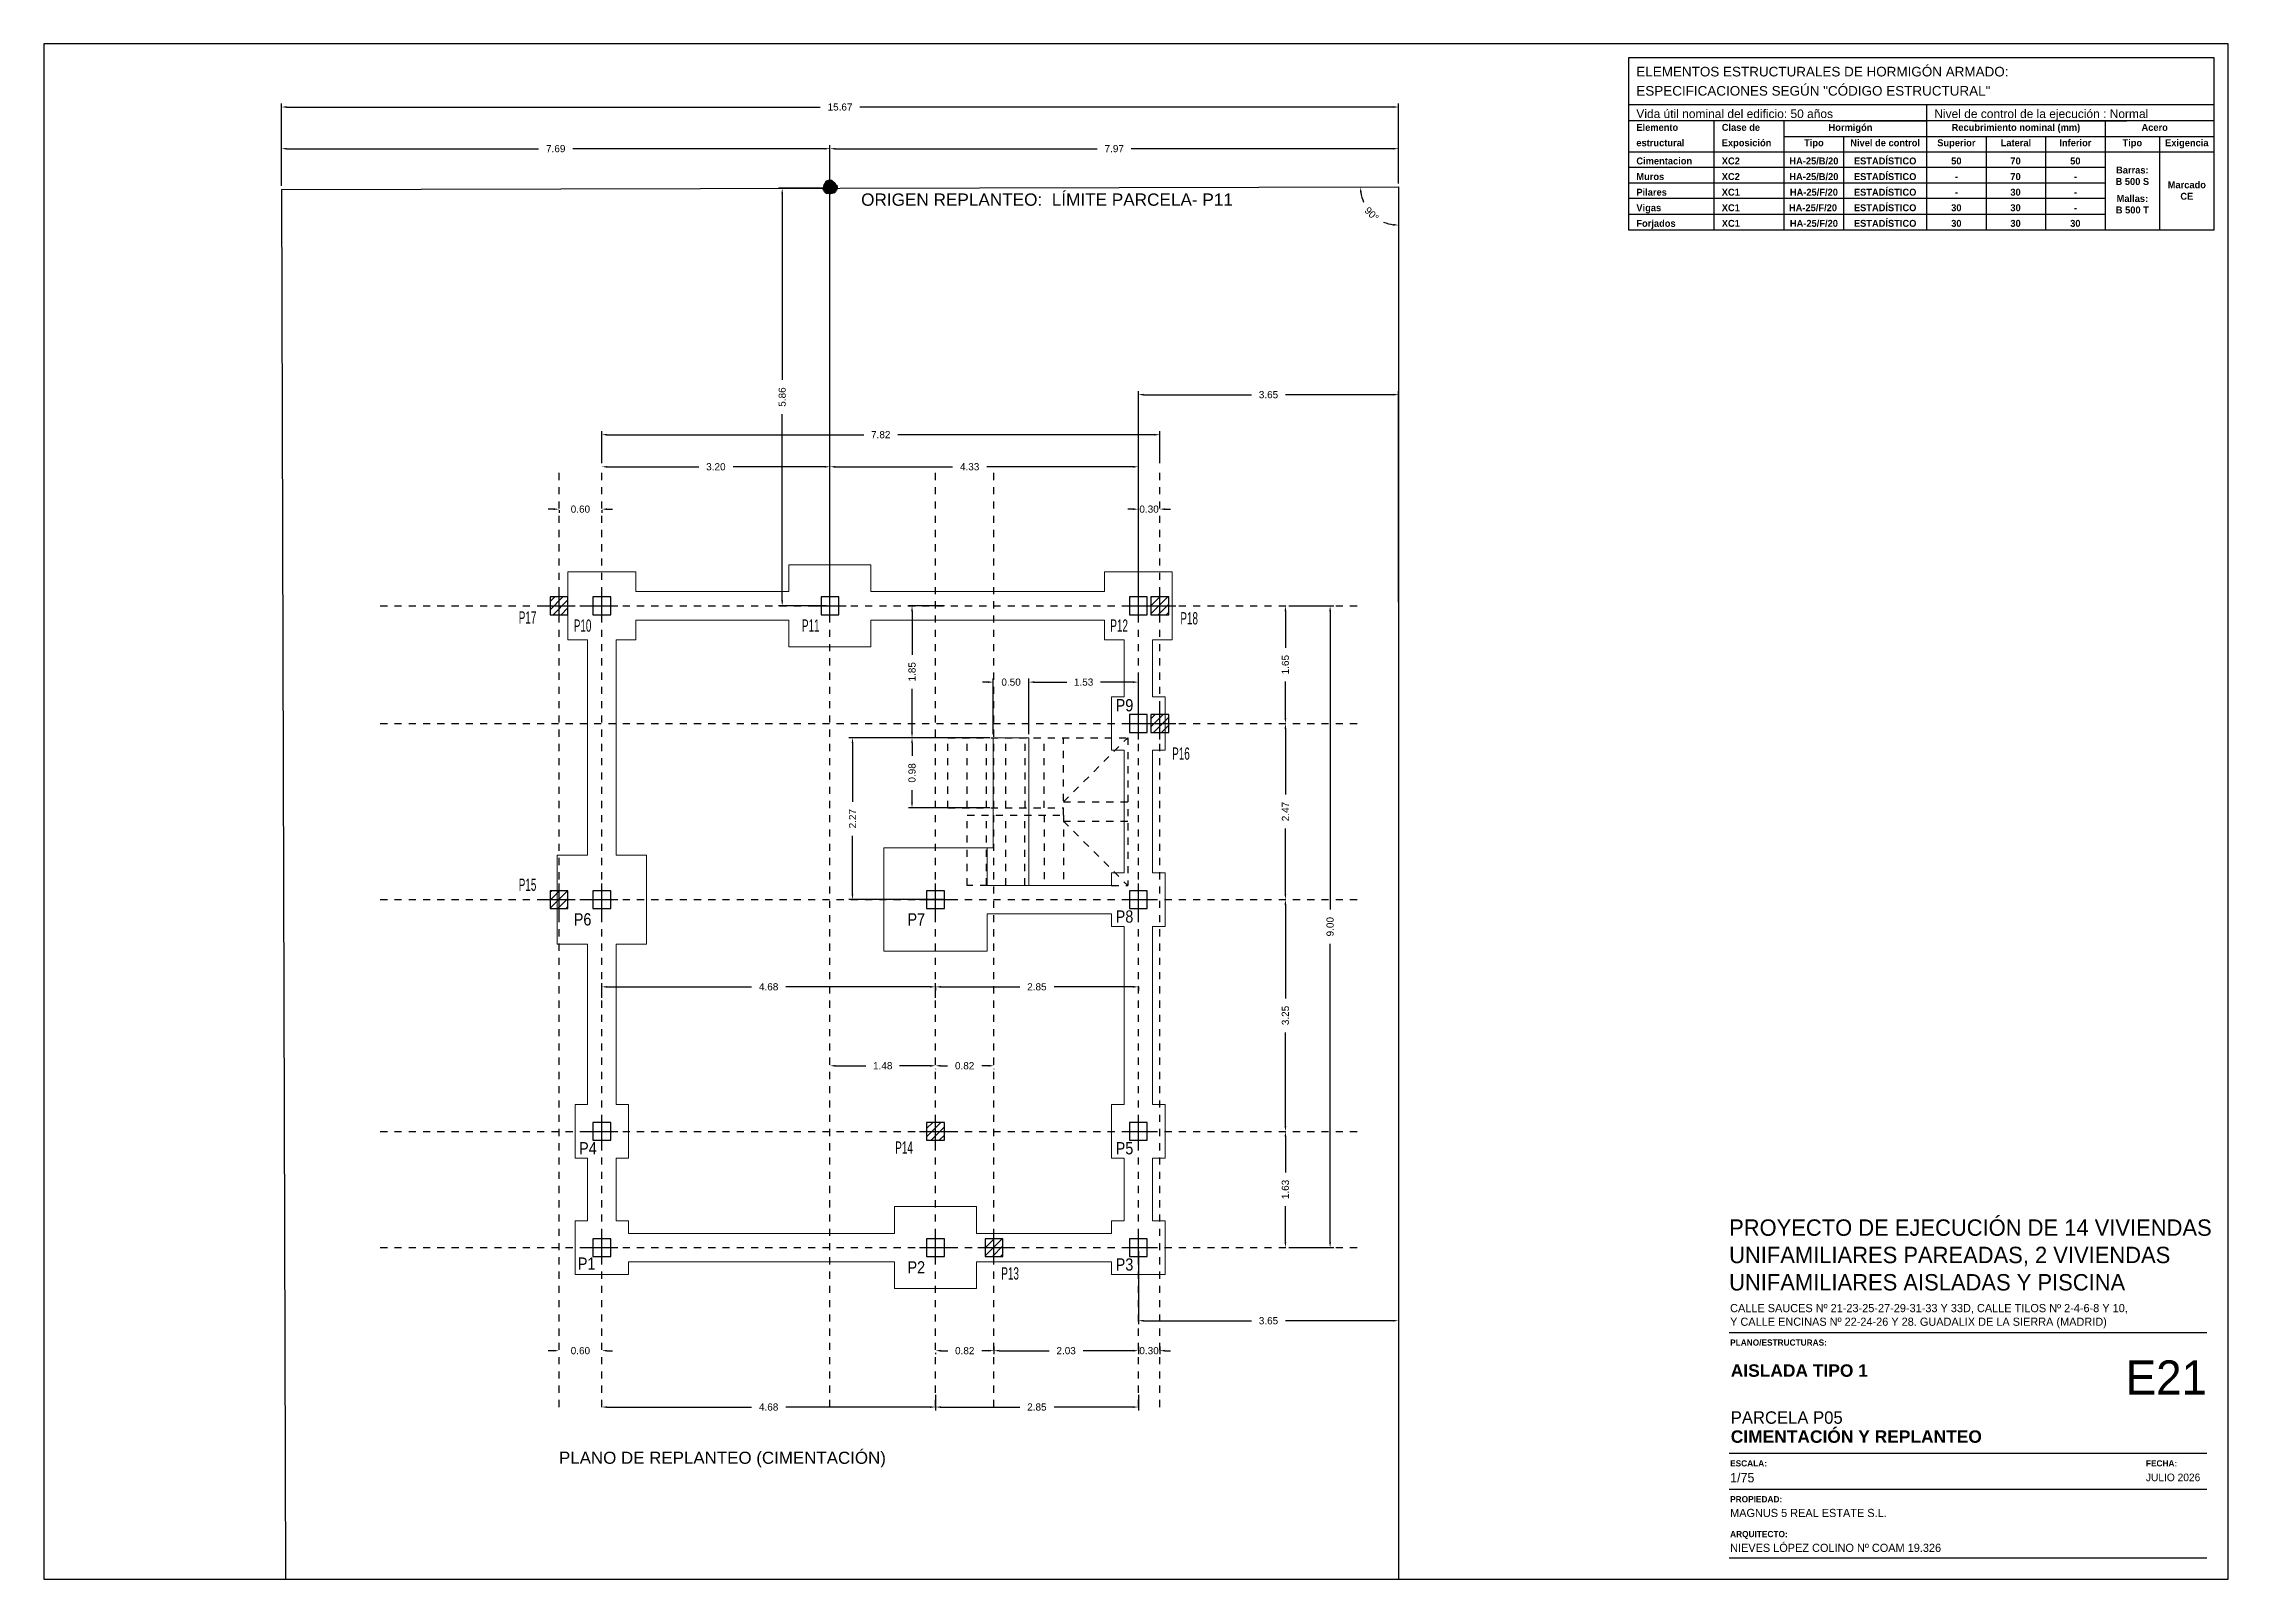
# Model space of a CAD drawing. Extents: x 2455 to 9764, y -806 to 181.
# Drawn here: x 4747.09 to 4777.72, y -500.15 to -478.61 of the extents above; entities that cross this region are included whole.
import ezdxf
from ezdxf.enums import TextEntityAlignment as Align

# ---------------------------------------------------------------- set-up
doc = ezdxf.new("R2010")
doc.units = 0
doc.header["$LTSCALE"] = 0.2
doc.header["$MEASUREMENT"] = 0
for name, pattern in [('CONTINUA', [0]), ('RAYITAS', [0.375, 0.25, -0.125]), ('TRAZO_Y_PUNTO', [1, 0.5, -0.25, 0, -0.25])]:
    doc.linetypes.add(name, pattern=pattern)
for name, color, linetype in [('01_borde', 4, 'CONTINUOUS'), ('01_cotas', 4, 'CONTINUOUS'), ('01_ejes', 10, 'CONTINUOUS'), ('01_texto cartela', 4, 'CONTINUOUS'), ('01_textos', 7, 'CONTINUOUS'), ('02_ejes', 38, 'RAYITAS'), ('CYPECABECERA', 2, 'CONTINUOUS'), ('PILAR_EJES', 1, 'CONTINUOUS'), ('PILAR_HORMIGON', 2, 'CONTINUOUS'), ('PILAR_HORMIGON_APEADO', 4, 'CONTINUOUS'), ('PILAR_RAYA', 4, 'CONTINUOUS'), ('WL', 7, 'CONTINUOUS')]:
    doc.layers.add(name, color=color, linetype=linetype)
doc.layers.add('01_cartela', color=6, linetype='CONTINUOUS', plot=False)
doc.layers.add('VIG_CARAS', color=5, linetype='CONTINUOUS', lineweight=9)
doc.layers.add('ZAP_CONTORNO', color=6, linetype='CONTINUOUS', lineweight=9)
doc.styles.add('BERNARDO', font='GOTHICB.TTF')
doc.styles.add('Century Gothic', font='', dxfattribs={"height": 2})
doc.styles.add('Century Gothic_3', font='', dxfattribs={"height": 4.5})
doc.styles.add('Century Gothic_5', font='', dxfattribs={"height": 2.5})
doc.styles.add('Century Gothic_6', font='', dxfattribs={"height": 11})
doc.styles.add('Estilo1', font='swissel.ttf')
doc.styles.add('NIEVES2', font='sanss___.ttf')
doc.styles.add('NIEVES3', font='swisseb.ttf')
doc.styles.add('ROMANS', font='romans')
doc.styles.get('Century Gothic').set_extended_font_data('Century Gothic')
doc.styles.get('Century Gothic_3').set_extended_font_data('Century Gothic')
doc.styles.get('Century Gothic_5').set_extended_font_data('Century Gothic')
doc.styles.get('Century Gothic_6').set_extended_font_data('Century Gothic')
doc.dimstyles.new('DECIMAL-50', dxfattribs={"dimtxt": 0.08, "dimasz": 0.15, "dimexe": 0.05, "dimexo": 0.05, "dimgap": 0.09, "dimtad": 0, "dimzin": 0, "dimdsep": 46, "dimtxsty": 'ROMANS', "dimblk": 'DOTSMALL', "dimcen": 0.09, "dimclrt": 7, "dimadec": 0, "dimazin": 0, "dimtfac": 1.38, "dimtix": 1, "dimtofl": 0, "dimtmove": 2, "dimatfit": 3, "dimldrblk": 'OBLIQUE', "dimfxl": 1, "dimtolj": 1, "dimtzin": 0, "dimarcsym": 0})

msp = doc.modelspace()

# ---------------------------------------------------------------- texts
at = {"layer": '01_borde', "color": 7, "ltscale": 0.01, "style": 'NIEVES2'}
msp.add_text('ORIGEN REPLANTEO:  LÍMITE PARCELA- P11', height=0.17222, dxfattribs=at).set_placement((4758.551, -480.937, 0), align=Align.BOTTOM_LEFT)
at = {"layer": '01_borde', "color": 6, "ltscale": 0.01, "style": 'NIEVES2', "width": 0.588905}
for s, p, p2 in [('P17', (4753.749, -486.746, 0), (4753.996, -486.746, 0)), ('P18', (4763.028, -486.757, 0), (4763.275, -486.757, 0)), ('P16', (4762.913, -488.654, 0), (4763.16, -488.654, 0)), ('P15', (4753.749, -490.493, 0), (4753.996, -490.493, 0)), ('P14', (4759.029, -494.18, 0), (4759.276, -494.18, 0)), ('P13', (4760.517, -495.944, 0), (4760.764, -495.944, 0))]:
    msp.add_text(s, height=0.1722, dxfattribs=at).set_placement(p, p2, align=Align.FIT)
at = {"layer": '01_borde', "color": 7, "ltscale": 0.01, "style": 'NIEVES2'}
for s, width, p, p2 in [('P10', 0.588905, (4754.521, -486.859, 0), (4754.768, -486.859, 0)), ('P11', 0.588905, (4757.721, -486.859, 0), (4757.968, -486.859, 0)), ('P12', 0.588905, (4762.046, -486.859, 0), (4762.293, -486.859, 0)), ('P9', 0.856632, (4762.121, -487.976, 0), (4762.368, -487.976, 0)), ('P6', 0.856632, (4754.521, -490.979, 0), (4754.768, -490.979, 0)), ('P7', 0.856632, (4759.201, -490.979, 0), (4759.448, -490.979, 0)), ('P8', 0.856632, (4762.121, -490.939, 0), (4762.368, -490.939, 0)), ('P4', 0.856632, (4754.596, -494.189, 0), (4754.843, -494.189, 0)), ('P5', 0.856632, (4762.121, -494.189, 0), (4762.368, -494.189, 0)), ('P1', 0.856632, (4754.578, -495.807, 0), (4754.825, -495.807, 0)), ('P2', 0.856632, (4759.201, -495.859, 0), (4759.448, -495.859, 0)), ('P3', 0.856632, (4762.121, -495.819, 0), (4762.368, -495.819, 0))]:
    msp.add_text(s, height=0.1722, dxfattribs=dict(at, width=width)).set_placement(p, p2, align=Align.FIT)
at = {"layer": '01_texto cartela', "color": 5}
for s, insert, char_height, width, attachment_point, style in [('\\PPROYECTO DE EJECUCIÓN DE 14 VIVIENDAS UNIFAMILIARES PAREADAS, 2 VIVIENDAS UNIFAMILIARES AISLADAS Y PISCINA', (4770.724, -494.717), 0.23, 6.82217, 1, 'Century Gothic_3'), ('CALLE SAUCES Nº 21-23-25-27-29-31-33 Y 33D, CALLE TILOS Nº 2-4-6-8 Y 10, \\PY CALLE ENCINAS Nº 22-24-26 Y 28. GUADALIX DE LA SIERRA (MADRID)', (4770.738, -496.287), 0.11455, 9.24681, 1, 'Century Gothic'), ('{\\fCentury Gothic|b1|i0|c0|p34;PLANO/ESTRUCTURAS: }', (4770.738, -496.784), 0.08701, 2.11715, 1, 'Century Gothic'), ('\\pt2.3273;\\PPARCELA P05', (4770.747, -497.969), 0.17455, 7.00908, 7, 'Century Gothic_5'), ('\\pt2.3273;CIMENTACIÓN Y REPLANTEO', (4770.747, -498.236), 0.17455, 7.00908, 7, 'NIEVES3'), ('{\\fCentury Gothic|b1|i0|c0|p34;ESCALA: }', (4770.738, -498.478), 0.08701, 2.11715, 1, 'Century Gothic'), ('{\\fCentury Gothic|b1|i0|c0|p34;FECHA: }', (4776.569, -498.478), 0.08701, 2.11715, 1, 'Century Gothic'), ('1/75', (4770.738, -498.657), 0.1309, 2.11715, 1, 'Century Gothic'), ('JULIO 2026', (4776.569, -498.665), 0.1069, 3.50438, 1, 'Century Gothic'), ('{\\fCentury Gothic|b1|i0|c0|p34;PROPIEDAD:}', (4770.738, -498.981), 0.08701, 0.83709, 1, 'Century Gothic'), ('MAGNUS 5 REAL ESTATE S.L.', (4770.738, -499.16), 0.11455, 4.88231, 1, 'Century Gothic'), ('{\\fCentury Gothic|b1|i0|c0|p34;ARQUITECTO:}', (4770.738, -499.47), 0.08701, 0.83709, 1, 'Century Gothic'), ('NIEVES LÓPEZ COLINO Nº COAM 19.326', (4770.738, -499.649), 0.11455, 3.65153, 1, 'Century Gothic')]:
    msp.add_mtext(s, dxfattribs=dict(at, insert=insert, char_height=char_height, width=width, attachment_point=attachment_point, style=style))
at = {"layer": '01_texto cartela', "color": 1}
for s, insert, char_height, width, attachment_point, style in [('AISLADA TIPO 1 ', (4770.747, -497.31), 0.17455, 7.00908, 7, 'NIEVES3'), ('E21', (4777.425, -497.078), 0.4786, 1.04985, 3, 'Century Gothic_6')]:
    msp.add_mtext(s, dxfattribs=dict(at, insert=insert, char_height=char_height, width=width, attachment_point=attachment_point, style=style))
at = {"layer": '01_textos', "color": 5, "style": 'Estilo1'}
msp.add_text('PLANO DE REPLANTEO (CIMENTACIÓN)', height=0.16973, dxfattribs=at).set_placement((4754.314, -498.528, 0))
at = {"layer": 'WL', "color": 5, "linetype": 'Continuous', "style": 'Estilo1'}
for s, height, p in [('ELEMENTOS ESTRUCTURALES DE HORMIGÓN ARMADO:', 0.13503, (4769.423, -479.072)), ('ESPECIFICACIONES SEGÚN "CÓDIGO ESTRUCTURAL"', 0.13503, (4769.423, -479.341)), ('Vida útil nominal del edificio: 50 años  ', 0.12, (4769.423, -479.655)), ('Nivel de control de la ejecución : Normal', 0.12, (4773.602, -479.655))]:
    msp.add_text(s, height=height, dxfattribs=at).set_placement(p)
at = {"layer": 'WL', "color": 7, "linetype": 'Continuous', "style": 'BERNARDO'}
for s, p in [('Elemento', (4769.423, -479.835)), ('Clase de ', (4770.621, -479.835)), ('estructural', (4769.423, -480.051)), ('Exposición', (4770.621, -480.051)), ('Cimentacion', (4769.423, -480.306)), ('XC2', (4770.621, -480.306)), ('Muros', (4769.423, -480.525)), ('Pilares ', (4769.423, -480.744)), ('XC2', (4770.621, -480.525)), ('XC1', (4770.621, -480.744)), ('Vigas', (4769.423, -480.962)), ('XC1', (4770.621, -480.962)), ('Forjados', (4769.423, -481.181)), ('XC1', (4770.621, -481.181))]:
    msp.add_text(s, height=0.0975, dxfattribs=at).set_placement(p)
for s, p in [('Hormigón', (4772.426, -479.835)), ('Recubrimiento nominal (mm)', (4774.746, -479.835)), ('Acero', (4776.692, -479.835)), ('Tipo', (4771.913, -480.051)), ('Nivel de control', (4772.912, -480.051)), ('Superior', (4773.911, -480.051)), ('Lateral', (4774.746, -480.051)), ('Inferior', (4775.58, -480.051)), ('Tipo', (4776.379, -480.051)), ('Exigencia', (4777.143, -480.051)), ('HA-25/B/20', (4771.913, -480.306)), ('ESTADÍSTICO', (4772.912, -480.306)), ('ESTADÍSTICO', (4772.912, -480.525)), ('50', (4773.911, -480.306)), ('70', (4774.741, -480.306)), ('50', (4775.58, -480.306)), ('Barras:', (4776.379, -480.433)), ('HA-25/B/20', (4771.913, -480.525)), ('HA-25/F/20', (4771.913, -480.744)), ('ESTADÍSTICO', (4772.912, -480.744)), ('-', (4773.911, -480.525)), ('-', (4773.911, -480.744)), ('30', (4774.741, -480.744)), ('70', (4774.741, -480.525)), ('-', (4775.58, -480.525)), ('-', (4775.58, -480.744)), ('B 500 S', (4776.379, -480.594)), ('Marcado', (4777.143, -480.64)), ('CE', (4777.143, -480.801)), ('HA-25/F/20', (4771.9, -480.962)), ('ESTADÍSTICO', (4772.912, -480.962)), ('30', (4773.911, -480.962)), ('30', (4774.741, -480.962)), ('-', (4775.58, -480.962)), ('B 500 T', (4776.379, -480.993)), ('Mallas:', (4776.379, -480.832)), ('HA-25/F/20', (4771.913, -481.181)), ('ESTADÍSTICO', (4772.912, -481.181)), ('30', (4773.911, -481.181)), ('30', (4774.741, -481.181)), ('30', (4775.58, -481.181))]:
    msp.add_text(s, height=0.0975, dxfattribs=at).set_placement(p, align=Align.CENTER)

# ---------------------------------------------------------------- blocks, each defined once
blk = doc.blocks.new('Ejes del pilar')
at = {"layer": 'PILAR_EJES'}
for p, q in [((-0.5, 0), (0.5, 0)), ((0, -0.5), (0, 0.5))]:
    blk.add_line(p, q, dxfattribs=at)
blk = doc.blocks.new('*D557')
at = {"layer": '01_cotas', "color": 0, "linetype": 'CONTINUA', "lineweight": -2, "transparency": 16777216}
for p, q in [((4758.114, -480.59), (4758.114, -480.035)), ((4766.089, -480.572), (4766.089, -480.035))]:
    blk.add_line(p, q, dxfattribs=at)
at = {"layer": '01_cotas', "color": 0, "lineweight": -2, "transparency": 16777216}
for p, q in [((4758.189, -480.085), (4761.863, -480.085)), ((4766.014, -480.085), (4762.339, -480.085))]:
    blk.add_line(p, q, dxfattribs=at)
at = {"layer": '01_cotas', "color": 0, "transparency": 16777216}
for points in [[(4758.189, -480.073), (4758.189, -480.098), (4758.114, -480.085)], [(4766.014, -480.073), (4766.014, -480.098), (4766.089, -480.085)]]:
    blk.add_solid(points, dxfattribs=at)
at = {"layer": '01_cotas', "color": 7, "transparency": 16777216, "insert": (4762.101, -480.085), "char_height": 0.1, "attachment_point": 5, "style": 'Estilo1'}
blk.add_mtext('\\A1;7.97', dxfattribs=at)
blk = doc.blocks.new('*D558')
at = {"layer": '01_cotas', "color": 0, "linetype": 'CONTINUA', "lineweight": -2, "transparency": 16777216}
for p, q in [((4758.064, -480.64), (4757.394, -480.64)), ((4758.064, -486.496), (4757.394, -486.496))]:
    blk.add_line(p, q, dxfattribs=at)
at = {"layer": '01_cotas', "color": 0, "lineweight": -2, "transparency": 16777216}
for p, q in [((4757.444, -480.715), (4757.444, -483.327)), ((4757.444, -486.421), (4757.444, -483.809))]:
    blk.add_line(p, q, dxfattribs=at)
at = {"layer": '01_cotas', "color": 0, "transparency": 16777216}
for points in [[(4757.432, -480.715), (4757.457, -480.715), (4757.444, -480.64)], [(4757.432, -486.421), (4757.457, -486.421), (4757.444, -486.496)]]:
    blk.add_solid(points, dxfattribs=at)
at = {"layer": '01_cotas', "color": 7, "transparency": 16777216, "insert": (4757.444, -483.568), "char_height": 0.1, "attachment_point": 5, "rotation": 90, "style": 'Estilo1'}
blk.add_mtext('\\A1;5.86', dxfattribs=at)
blk = doc.blocks.new('*D559')
at = {"layer": '01_cotas', "color": 0, "linetype": 'CONTINUA', "lineweight": -2, "transparency": 16777216}
for p, q in [((4750.421, -480.607), (4750.421, -479.451)), ((4766.089, -480.572), (4766.089, -479.451))]:
    blk.add_line(p, q, dxfattribs=at)
at = {"layer": '01_cotas', "color": 0, "lineweight": -2, "transparency": 16777216}
for p, q in [((4750.496, -479.501), (4757.975, -479.501)), ((4766.014, -479.501), (4758.535, -479.501))]:
    blk.add_line(p, q, dxfattribs=at)
at = {"layer": '01_cotas', "color": 0, "transparency": 16777216}
for points in [[(4750.496, -479.488), (4750.496, -479.513), (4750.421, -479.501)], [(4766.014, -479.488), (4766.014, -479.513), (4766.089, -479.501)]]:
    blk.add_solid(points, dxfattribs=at)
at = {"layer": '01_cotas', "color": 7, "transparency": 16777216, "insert": (4758.255, -479.501), "char_height": 0.1, "attachment_point": 5, "style": 'Estilo1'}
blk.add_mtext('\\A1;15.67', dxfattribs=at)
blk = doc.blocks.new('*D560')
at = {"layer": '01_cotas', "color": 0, "linetype": 'CONTINUA', "lineweight": -2, "transparency": 16777216}
for p, q in [((4762.439, -486.446), (4762.439, -483.485)), ((4766.089, -486.446), (4766.089, -483.485))]:
    blk.add_line(p, q, dxfattribs=at)
at = {"layer": '01_cotas', "color": 0, "lineweight": -2, "transparency": 16777216}
for p, q in [((4762.514, -483.535), (4764.024, -483.535)), ((4766.014, -483.535), (4764.504, -483.535))]:
    blk.add_line(p, q, dxfattribs=at)
at = {"layer": '01_cotas', "color": 0, "transparency": 16777216}
for points in [[(4762.514, -483.522), (4762.514, -483.547), (4762.439, -483.535)], [(4766.014, -483.522), (4766.014, -483.547), (4766.089, -483.535)]]:
    blk.add_solid(points, dxfattribs=at)
at = {"layer": '01_cotas', "color": 7, "transparency": 16777216, "insert": (4764.264, -483.535), "char_height": 0.1, "attachment_point": 5, "style": 'Estilo1'}
blk.add_mtext('\\A1;3.65', dxfattribs=at)
blk = doc.blocks.new('*D561')
at = {"layer": '01_cotas', "color": 0, "linetype": 'CONTINUA', "lineweight": -2, "transparency": 16777216}
for p, q in [((4762.439, -495.546), (4762.439, -496.572)), ((4766.089, -495.546), (4766.089, -496.572))]:
    blk.add_line(p, q, dxfattribs=at)
at = {"layer": '01_cotas', "color": 0, "lineweight": -2, "transparency": 16777216}
for p, q in [((4762.514, -496.522), (4764.024, -496.522)), ((4766.014, -496.522), (4764.504, -496.522))]:
    blk.add_line(p, q, dxfattribs=at)
at = {"layer": '01_cotas', "color": 0, "transparency": 16777216}
for points in [[(4762.514, -496.509), (4762.514, -496.534), (4762.439, -496.522)], [(4766.014, -496.509), (4766.014, -496.534), (4766.089, -496.522)]]:
    blk.add_solid(points, dxfattribs=at)
at = {"layer": '01_cotas', "color": 7, "transparency": 16777216, "insert": (4764.264, -496.522), "char_height": 0.1, "attachment_point": 5, "style": 'Estilo1'}
blk.add_mtext('\\A1;3.65', dxfattribs=at)
blk = doc.blocks.new('*D562')
at = {"layer": '01_cotas', "color": 0, "linetype": 'CONTINUA', "lineweight": -2, "transparency": 16777216}
for p, q in [((4750.421, -480.607), (4750.421, -480.035)), ((4758.114, -480.59), (4758.114, -480.035))]:
    blk.add_line(p, q, dxfattribs=at)
at = {"layer": '01_cotas', "color": 0, "lineweight": -2, "transparency": 16777216}
for p, q in [((4750.496, -480.085), (4754.028, -480.085)), ((4758.039, -480.085), (4754.507, -480.085))]:
    blk.add_line(p, q, dxfattribs=at)
at = {"layer": '01_cotas', "color": 0, "transparency": 16777216}
for points in [[(4750.496, -480.073), (4750.496, -480.098), (4750.421, -480.085)], [(4758.039, -480.073), (4758.039, -480.098), (4758.114, -480.085)]]:
    blk.add_solid(points, dxfattribs=at)
at = {"layer": '01_cotas', "color": 7, "transparency": 16777216, "insert": (4754.268, -480.085), "char_height": 0.1, "attachment_point": 5, "style": 'Estilo1'}
blk.add_mtext('\\A1;7.69', dxfattribs=at)
blk = doc.blocks.new('*D563')
at = {"layer": '01_cotas', "color": 0, "lineweight": -2, "transparency": 16777216}
for start, end in [(188.1647, 203.3777), (246.749, 261.962)]:
    blk.add_arc((4766.089, -480.622), 0.535, start, end, dxfattribs=at)
at = {"layer": '01_cotas', "color": 0, "transparency": 16777216}
for points in [[(4765.547, -480.699), (4765.572, -480.697), (4765.554, -480.623)], [(4766.015, -481.139), (4766.013, -481.164), (4766.089, -481.157)]]:
    blk.add_solid(points, dxfattribs=at)
at = {"layer": '01_cotas', "color": 7, "transparency": 16777216, "insert": (4765.711, -481.001), "char_height": 0.1, "attachment_point": 5, "rotation": 315.0634, "style": 'Estilo1'}
blk.add_mtext('\\A1;90°', dxfattribs=at)
blk = doc.blocks.new('1293663343-RAYADO P13')
at = {"layer": 'PILAR_RAYA'}
for p, q in [((-0.00125, -0.00114), (0.00114, 0.00125)), ((-0.00125, 0.00112), (-0.00112, 0.00125)), ((-0.00125, -0.00001), (0.00001, 0.00125)), ((-0.00023, -0.00125), (0.00125, 0.00023)), ((0.0009, -0.00125), (0.00125, -0.0009))]:
    blk.add_line(p, q, dxfattribs=at)
blk = doc.blocks.new('1293663343-RAYADO P14')
at = {"layer": 'PILAR_RAYA'}
for p, q in [((-0.00125, -0.00075), (0.00075, 0.00125)), ((-0.00125, 0.00038), (-0.00038, 0.00125)), ((-0.00062, -0.00125), (0.00125, 0.00062)), ((0.00051, -0.00125), (0.00125, -0.00051))]:
    blk.add_line(p, q, dxfattribs=at)
blk = doc.blocks.new('1293663343-RAYADO P15')
at = {"layer": 'PILAR_RAYA'}
for p, q in [((-0.00125, -0.0012), (0.0012, 0.00125)), ((-0.00125, 0.00107), (-0.00107, 0.00125)), ((-0.00125, -0.00007), (0.00007, 0.00125)), ((-0.00017, -0.00125), (0.00125, 0.00017)), ((0.00096, -0.00125), (0.00125, -0.00096))]:
    blk.add_line(p, q, dxfattribs=at)
blk = doc.blocks.new('1293663343-RAYADO P16')
at = {"layer": 'PILAR_RAYA'}
for p, q in [((-0.00125, -0.00048), (0.00048, 0.00125)), ((-0.00125, 0.00065), (-0.00065, 0.00125)), ((-0.00089, -0.00125), (0.00125, 0.00089)), ((0.00024, -0.00125), (0.00125, -0.00024))]:
    blk.add_line(p, q, dxfattribs=at)
blk = doc.blocks.new('1293663343-RAYADO P17')
at = {"layer": 'PILAR_RAYA'}
for p, q in [((-0.00125, -0.00054), (0.00054, 0.00125)), ((-0.00125, 0.00059), (-0.00059, 0.00125)), ((-0.00083, -0.00125), (0.00125, 0.00083)), ((0.0003, -0.00125), (0.00125, -0.0003))]:
    blk.add_line(p, q, dxfattribs=at)
blk = doc.blocks.new('1293663343-RAYADO P18')
at = {"layer": 'PILAR_RAYA'}
for p, q in [((-0.00125, -0.00114), (0.00114, 0.00125)), ((-0.00125, 0.00112), (-0.00112, 0.00125)), ((-0.00125, -0.00001), (0.00001, 0.00125)), ((-0.00023, -0.00125), (0.00125, 0.00023)), ((0.0009, -0.00125), (0.00125, -0.0009))]:
    blk.add_line(p, q, dxfattribs=at)
blk = doc.blocks.new('*D841')
at = {"layer": '01_cotas', "color": 0, "lineweight": -2, "transparency": 16777216}
for p, q in [((4754.989, -484.546), (4756.274, -484.546)), ((4758.039, -484.546), (4756.754, -484.546))]:
    blk.add_line(p, q, dxfattribs=at)
at = {"layer": '01_cotas', "color": 0, "transparency": 16777216}
for points in [[(4754.989, -484.534), (4754.989, -484.559), (4754.914, -484.546)], [(4758.039, -484.534), (4758.039, -484.559), (4758.114, -484.546)]]:
    blk.add_solid(points, dxfattribs=at)
at = {"layer": '01_cotas', "color": 7, "transparency": 16777216, "insert": (4756.514, -484.546), "char_height": 0.1, "attachment_point": 5, "style": 'Estilo1'}
blk.add_mtext('\\A1;3.20', dxfattribs=at)
blk = doc.blocks.new('*D842')
at = {"layer": '01_cotas', "color": 0, "lineweight": -2, "transparency": 16777216}
for p, q in [((4758.189, -484.546), (4759.832, -484.546)), ((4762.364, -484.546), (4760.314, -484.546))]:
    blk.add_line(p, q, dxfattribs=at)
at = {"layer": '01_cotas', "color": 0, "transparency": 16777216}
for points in [[(4758.189, -484.534), (4758.189, -484.559), (4758.114, -484.546)], [(4762.364, -484.534), (4762.364, -484.559), (4762.439, -484.546)]]:
    blk.add_solid(points, dxfattribs=at)
at = {"layer": '01_cotas', "color": 7, "transparency": 16777216, "insert": (4760.073, -484.546), "char_height": 0.1, "attachment_point": 5, "style": 'Estilo1'}
blk.add_mtext('\\A1;4.33', dxfattribs=at)
blk = doc.blocks.new('*D843')
at = {"layer": '01_cotas', "color": 0, "linetype": 'CONTINUA', "lineweight": -2, "transparency": 16777216}
for p, q in [((4754.914, -491.994), (4754.914, -491.789)), ((4759.594, -491.994), (4759.594, -491.789))]:
    blk.add_line(p, q, dxfattribs=at)
at = {"layer": '01_cotas', "color": 0, "lineweight": -2, "transparency": 16777216}
for p, q in [((4754.989, -491.839), (4757.013, -491.839)), ((4759.519, -491.839), (4757.495, -491.839))]:
    blk.add_line(p, q, dxfattribs=at)
at = {"layer": '01_cotas', "color": 0, "transparency": 16777216}
for points in [[(4754.989, -491.827), (4754.989, -491.852), (4754.914, -491.839)], [(4759.519, -491.827), (4759.519, -491.852), (4759.594, -491.839)]]:
    blk.add_solid(points, dxfattribs=at)
at = {"layer": '01_cotas', "color": 7, "transparency": 16777216, "insert": (4757.254, -491.839), "char_height": 0.1, "attachment_point": 5, "style": 'Estilo1'}
blk.add_mtext('\\A1;4.68', dxfattribs=at)
blk = doc.blocks.new('*D844')
at = {"layer": '01_cotas', "color": 0, "linetype": 'CONTINUA', "lineweight": -2, "transparency": 16777216}
for p, q in [((4759.594, -491.839), (4759.594, -491.889)), ((4762.439, -491.839), (4762.439, -491.889))]:
    blk.add_line(p, q, dxfattribs=at)
at = {"layer": '01_cotas', "color": 0, "lineweight": -2, "transparency": 16777216}
for p, q in [((4759.669, -491.839), (4760.776, -491.839)), ((4762.364, -491.839), (4761.256, -491.839))]:
    blk.add_line(p, q, dxfattribs=at)
at = {"layer": '01_cotas', "color": 0, "transparency": 16777216}
for points in [[(4759.669, -491.827), (4759.669, -491.852), (4759.594, -491.839)], [(4762.364, -491.827), (4762.364, -491.852), (4762.439, -491.839)]]:
    blk.add_solid(points, dxfattribs=at)
at = {"layer": '01_cotas', "color": 7, "transparency": 16777216, "insert": (4761.016, -491.839), "char_height": 0.1, "attachment_point": 5, "style": 'Estilo1'}
blk.add_mtext('\\A1;2.85', dxfattribs=at)
blk = doc.blocks.new('*D845')
at = {"layer": '01_cotas', "color": 0, "lineweight": -2, "transparency": 16777216}
for p, q in [((4754.239, -485.14), (4754.164, -485.14)), ((4754.989, -485.14), (4755.064, -485.14))]:
    blk.add_line(p, q, dxfattribs=at)
at = {"layer": '01_cotas', "color": 0, "linetype": 'CONTINUA', "lineweight": -2, "transparency": 16777216}
for p, q in [((4754.314, -485.156), (4754.314, -485.19)), ((4754.914, -485.156), (4754.914, -485.19))]:
    blk.add_line(p, q, dxfattribs=at)
at = {"layer": '01_cotas', "color": 0, "transparency": 16777216}
for points in [[(4754.239, -485.128), (4754.239, -485.153), (4754.314, -485.14)], [(4754.989, -485.128), (4754.989, -485.153), (4754.914, -485.14)]]:
    blk.add_solid(points, dxfattribs=at)
at = {"layer": '01_cotas', "color": 7, "transparency": 16777216, "insert": (4754.614, -485.14), "char_height": 0.1, "attachment_point": 5, "style": 'Estilo1'}
blk.add_mtext('\\A1;0.60', dxfattribs=at)
blk = doc.blocks.new('*D846')
at = {"layer": '01_cotas', "color": 0, "linetype": 'CONTINUA', "lineweight": -2, "transparency": 16777216}
for p, q in [((4754.914, -484.496), (4754.914, -484.046)), ((4762.739, -484.496), (4762.739, -484.046))]:
    blk.add_line(p, q, dxfattribs=at)
at = {"layer": '01_cotas', "color": 0, "lineweight": -2, "transparency": 16777216}
for p, q in [((4754.989, -484.096), (4758.588, -484.096)), ((4762.664, -484.096), (4759.065, -484.096))]:
    blk.add_line(p, q, dxfattribs=at)
at = {"layer": '01_cotas', "color": 0, "transparency": 16777216}
for points in [[(4754.989, -484.084), (4754.989, -484.109), (4754.914, -484.096)], [(4762.664, -484.084), (4762.664, -484.109), (4762.739, -484.096)]]:
    blk.add_solid(points, dxfattribs=at)
at = {"layer": '01_cotas', "color": 7, "transparency": 16777216, "insert": (4758.826, -484.096), "char_height": 0.1, "attachment_point": 5, "style": 'Estilo1'}
blk.add_mtext('\\A1;7.82', dxfattribs=at)
blk = doc.blocks.new('*D847')
at = {"layer": '01_cotas', "color": 0, "lineweight": -2, "transparency": 16777216}
for p, q in [((4754.989, -497.732), (4757.013, -497.732)), ((4759.519, -497.732), (4757.495, -497.732))]:
    blk.add_line(p, q, dxfattribs=at)
at = {"layer": '01_cotas', "color": 0, "transparency": 16777216}
for points in [[(4754.989, -497.72), (4754.989, -497.745), (4754.914, -497.732)], [(4759.519, -497.72), (4759.519, -497.745), (4759.594, -497.732)]]:
    blk.add_solid(points, dxfattribs=at)
at = {"layer": '01_cotas', "color": 7, "transparency": 16777216, "insert": (4757.254, -497.732), "char_height": 0.1, "attachment_point": 5, "style": 'Estilo1'}
blk.add_mtext('\\A1;4.68', dxfattribs=at)
blk = doc.blocks.new('*D848')
at = {"layer": '01_cotas', "color": 0, "linetype": 'CONTINUA', "lineweight": -2, "transparency": 16777216}
for p, q in [((4759.594, -497.56), (4759.594, -497.782)), ((4762.439, -497.56), (4762.439, -497.782))]:
    blk.add_line(p, q, dxfattribs=at)
at = {"layer": '01_cotas', "color": 0, "lineweight": -2, "transparency": 16777216}
for p, q in [((4759.669, -497.732), (4760.776, -497.732)), ((4762.364, -497.732), (4761.256, -497.732))]:
    blk.add_line(p, q, dxfattribs=at)
at = {"layer": '01_cotas', "color": 0, "transparency": 16777216}
for points in [[(4759.669, -497.72), (4759.669, -497.745), (4759.594, -497.732)], [(4762.364, -497.72), (4762.364, -497.745), (4762.439, -497.732)]]:
    blk.add_solid(points, dxfattribs=at)
at = {"layer": '01_cotas', "color": 7, "transparency": 16777216, "insert": (4761.016, -497.732), "char_height": 0.1, "attachment_point": 5, "style": 'Estilo1'}
blk.add_mtext('\\A1;2.85', dxfattribs=at)
blk = doc.blocks.new('*D849')
at = {"layer": '01_cotas', "color": 0, "lineweight": -2, "transparency": 16777216}
for p, q in [((4754.239, -496.942), (4754.164, -496.942)), ((4754.989, -496.942), (4755.064, -496.942))]:
    blk.add_line(p, q, dxfattribs=at)
at = {"layer": '01_cotas', "color": 0, "transparency": 16777216}
for points in [[(4754.239, -496.929), (4754.239, -496.954), (4754.314, -496.942)], [(4754.989, -496.929), (4754.989, -496.954), (4754.914, -496.942)]]:
    blk.add_solid(points, dxfattribs=at)
at = {"layer": '01_cotas', "color": 7, "transparency": 16777216, "insert": (4754.614, -496.942), "char_height": 0.1, "attachment_point": 5, "style": 'Estilo1'}
blk.add_mtext('\\A1;0.60', dxfattribs=at)
blk = doc.blocks.new('*D850')
at = {"layer": '01_cotas', "color": 0, "lineweight": -2, "transparency": 16777216}
for p, q in [((4764.501, -486.571), (4764.501, -487.085)), ((4764.501, -488.071), (4764.501, -487.558))]:
    blk.add_line(p, q, dxfattribs=at)
at = {"layer": '01_cotas', "color": 0, "transparency": 16777216}
for points in [[(4764.489, -486.571), (4764.514, -486.571), (4764.501, -486.496)], [(4764.489, -488.071), (4764.514, -488.071), (4764.501, -488.146)]]:
    blk.add_solid(points, dxfattribs=at)
at = {"layer": '01_cotas', "color": 7, "transparency": 16777216, "insert": (4764.501, -487.321), "char_height": 0.1, "attachment_point": 5, "rotation": 90, "style": 'Estilo1'}
blk.add_mtext('\\A1;1.65', dxfattribs=at)
blk = doc.blocks.new('*D851')
at = {"layer": '01_cotas', "color": 0, "lineweight": -2, "transparency": 16777216}
for p, q in [((4764.501, -488.221), (4764.501, -489.143)), ((4764.501, -490.541), (4764.501, -489.62))]:
    blk.add_line(p, q, dxfattribs=at)
at = {"layer": '01_cotas', "color": 0, "transparency": 16777216}
for points in [[(4764.489, -488.221), (4764.514, -488.221), (4764.501, -488.146)], [(4764.489, -490.541), (4764.514, -490.541), (4764.501, -490.616)]]:
    blk.add_solid(points, dxfattribs=at)
at = {"layer": '01_cotas', "color": 7, "transparency": 16777216, "insert": (4764.501, -489.381), "char_height": 0.1, "attachment_point": 5, "rotation": 90, "style": 'Estilo1'}
blk.add_mtext('\\A1;2.47', dxfattribs=at)
blk = doc.blocks.new('*D852')
at = {"layer": '01_cotas', "color": 0, "lineweight": -2, "transparency": 16777216}
for p, q in [((4764.501, -490.691), (4764.501, -492.001)), ((4764.501, -493.791), (4764.501, -492.481))]:
    blk.add_line(p, q, dxfattribs=at)
at = {"layer": '01_cotas', "color": 0, "transparency": 16777216}
for points in [[(4764.489, -490.691), (4764.514, -490.691), (4764.501, -490.616)], [(4764.489, -493.791), (4764.514, -493.791), (4764.501, -493.866)]]:
    blk.add_solid(points, dxfattribs=at)
at = {"layer": '01_cotas', "color": 7, "transparency": 16777216, "insert": (4764.501, -492.241), "char_height": 0.1, "attachment_point": 5, "rotation": 90, "style": 'Estilo1'}
blk.add_mtext('\\A1;3.25', dxfattribs=at)
blk = doc.blocks.new('*D853')
at = {"layer": '01_cotas', "color": 0, "lineweight": -2, "transparency": 16777216}
for p, q in [((4764.501, -493.941), (4764.501, -494.445)), ((4764.501, -495.421), (4764.501, -494.917))]:
    blk.add_line(p, q, dxfattribs=at)
at = {"layer": '01_cotas', "color": 0, "transparency": 16777216}
for points in [[(4764.489, -493.941), (4764.514, -493.941), (4764.501, -493.866)], [(4764.489, -495.421), (4764.514, -495.421), (4764.501, -495.496)]]:
    blk.add_solid(points, dxfattribs=at)
at = {"layer": '01_cotas', "color": 7, "transparency": 16777216, "insert": (4764.501, -494.681), "char_height": 0.1, "attachment_point": 5, "rotation": 90, "style": 'Estilo1'}
blk.add_mtext('\\A1;1.63', dxfattribs=at)
blk = doc.blocks.new('*D854')
at = {"layer": '01_cotas', "color": 0, "linetype": 'CONTINUA', "lineweight": -2, "transparency": 16777216}
for p, q in [((4764.551, -486.496), (4765.178, -486.496)), ((4764.551, -495.496), (4765.178, -495.496))]:
    blk.add_line(p, q, dxfattribs=at)
at = {"layer": '01_cotas', "color": 0, "lineweight": -2, "transparency": 16777216}
for p, q in [((4765.128, -486.571), (4765.128, -490.755)), ((4765.128, -495.421), (4765.128, -491.237))]:
    blk.add_line(p, q, dxfattribs=at)
at = {"layer": '01_cotas', "color": 0, "transparency": 16777216}
for points in [[(4765.116, -486.571), (4765.141, -486.571), (4765.128, -486.496)], [(4765.116, -495.421), (4765.141, -495.421), (4765.128, -495.496)]]:
    blk.add_solid(points, dxfattribs=at)
at = {"layer": '01_cotas', "color": 7, "transparency": 16777216, "insert": (4765.128, -490.996), "char_height": 0.1, "attachment_point": 5, "rotation": 90, "style": 'Estilo1'}
blk.add_mtext('\\A1;9.00', dxfattribs=at)
blk = doc.blocks.new('*D855')
at = {"layer": '01_cotas', "color": 0, "lineweight": -2, "transparency": 16777216}
for p, q in [((4762.364, -485.14), (4762.289, -485.14)), ((4762.814, -485.14), (4762.889, -485.14))]:
    blk.add_line(p, q, dxfattribs=at)
at = {"layer": '01_cotas', "color": 0, "linetype": 'CONTINUA', "lineweight": -2, "transparency": 16777216}
for p, q in [((4762.439, -485.114), (4762.439, -485.09)), ((4762.739, -485.114), (4762.739, -485.09))]:
    blk.add_line(p, q, dxfattribs=at)
at = {"layer": '01_cotas', "color": 0, "transparency": 16777216}
for points in [[(4762.364, -485.128), (4762.364, -485.153), (4762.439, -485.14)], [(4762.814, -485.128), (4762.814, -485.153), (4762.739, -485.14)]]:
    blk.add_solid(points, dxfattribs=at)
at = {"layer": '01_cotas', "color": 7, "transparency": 16777216, "insert": (4762.589, -485.14), "char_height": 0.1, "attachment_point": 5, "style": 'Estilo1'}
blk.add_mtext('\\A1;0.30', dxfattribs=at)
blk = doc.blocks.new('*D856')
at = {"layer": '01_cotas', "color": 0, "lineweight": -2, "transparency": 16777216}
for p, q in [((4758.189, -492.946), (4758.617, -492.946)), ((4759.519, -492.946), (4759.09, -492.946))]:
    blk.add_line(p, q, dxfattribs=at)
at = {"layer": '01_cotas', "color": 0, "transparency": 16777216}
for points in [[(4758.189, -492.934), (4758.189, -492.959), (4758.114, -492.946)], [(4759.519, -492.934), (4759.519, -492.959), (4759.594, -492.946)]]:
    blk.add_solid(points, dxfattribs=at)
at = {"layer": '01_cotas', "color": 7, "transparency": 16777216, "insert": (4758.854, -492.946), "char_height": 0.1, "attachment_point": 5, "style": 'Estilo1'}
blk.add_mtext('\\A1;1.48', dxfattribs=at)
blk = doc.blocks.new('*D857')
at = {"layer": '01_cotas', "color": 0, "lineweight": -2, "transparency": 16777216}
for p, q in [((4759.667, -492.946), (4759.764, -492.946)), ((4760.339, -492.946), (4760.242, -492.946))]:
    blk.add_line(p, q, dxfattribs=at)
at = {"layer": '01_cotas', "color": 0, "linetype": 'CONTINUA', "lineweight": -2, "transparency": 16777216}
for p, q in [((4759.592, -492.987), (4759.592, -492.996)), ((4760.414, -492.987), (4760.414, -492.996))]:
    blk.add_line(p, q, dxfattribs=at)
at = {"layer": '01_cotas', "color": 0, "transparency": 16777216}
for points in [[(4759.667, -492.934), (4759.667, -492.959), (4759.592, -492.946)], [(4760.339, -492.934), (4760.339, -492.959), (4760.414, -492.946)]]:
    blk.add_solid(points, dxfattribs=at)
at = {"layer": '01_cotas', "color": 7, "transparency": 16777216, "insert": (4760.003, -492.946), "char_height": 0.1, "attachment_point": 5, "style": 'Estilo1'}
blk.add_mtext('\\A1;0.82', dxfattribs=at)
blk = doc.blocks.new('*D866')
at = {"layer": '01_cotas', "color": 0, "lineweight": -2, "transparency": 16777216}
for p, q in [((4759.669, -496.942), (4759.765, -496.942)), ((4760.339, -496.942), (4760.243, -496.942))]:
    blk.add_line(p, q, dxfattribs=at)
at = {"layer": '01_cotas', "color": 0, "linetype": 'CONTINUA', "lineweight": -2, "transparency": 16777216}
for p, q in [((4759.594, -496.97), (4759.594, -496.992)), ((4760.414, -496.97), (4760.414, -496.992))]:
    blk.add_line(p, q, dxfattribs=at)
at = {"layer": '01_cotas', "color": 0, "transparency": 16777216}
for points in [[(4759.669, -496.929), (4759.669, -496.954), (4759.594, -496.942)], [(4760.339, -496.929), (4760.339, -496.954), (4760.414, -496.942)]]:
    blk.add_solid(points, dxfattribs=at)
at = {"layer": '01_cotas', "color": 7, "transparency": 16777216, "insert": (4760.004, -496.942), "char_height": 0.1, "attachment_point": 5, "style": 'Estilo1'}
blk.add_mtext('\\A1;0.82', dxfattribs=at)
blk = doc.blocks.new('*D867')
at = {"layer": '01_cotas', "color": 0, "linetype": 'CONTINUA', "lineweight": -2, "transparency": 16777216}
for p, q in [((4760.414, -496.885), (4760.414, -496.992)), ((4762.439, -496.885), (4762.439, -496.992))]:
    blk.add_line(p, q, dxfattribs=at)
at = {"layer": '01_cotas', "color": 0, "lineweight": -2, "transparency": 16777216}
for p, q in [((4760.489, -496.942), (4761.186, -496.942)), ((4762.364, -496.942), (4761.666, -496.942))]:
    blk.add_line(p, q, dxfattribs=at)
at = {"layer": '01_cotas', "color": 0, "transparency": 16777216}
for points in [[(4760.489, -496.929), (4760.489, -496.954), (4760.414, -496.942)], [(4762.364, -496.929), (4762.364, -496.954), (4762.439, -496.942)]]:
    blk.add_solid(points, dxfattribs=at)
at = {"layer": '01_cotas', "color": 7, "transparency": 16777216, "insert": (4761.426, -496.942), "char_height": 0.1, "attachment_point": 5, "style": 'Estilo1'}
blk.add_mtext('\\A1;2.03', dxfattribs=at)
blk = doc.blocks.new('*D868')
at = {"layer": '01_cotas', "color": 0, "lineweight": -2, "transparency": 16777216}
for p, q in [((4762.364, -496.942), (4762.289, -496.942)), ((4762.814, -496.942), (4762.889, -496.942))]:
    blk.add_line(p, q, dxfattribs=at)
at = {"layer": '01_cotas', "color": 0, "linetype": 'CONTINUA', "lineweight": -2, "transparency": 16777216}
for p, q in [((4762.439, -496.885), (4762.439, -496.992)), ((4762.739, -496.885), (4762.739, -496.992))]:
    blk.add_line(p, q, dxfattribs=at)
at = {"layer": '01_cotas', "color": 0, "transparency": 16777216}
for points in [[(4762.364, -496.929), (4762.364, -496.954), (4762.439, -496.942)], [(4762.814, -496.929), (4762.814, -496.954), (4762.739, -496.942)]]:
    blk.add_solid(points, dxfattribs=at)
at = {"layer": '01_cotas', "color": 7, "transparency": 16777216, "insert": (4762.589, -496.942), "char_height": 0.1, "attachment_point": 5, "style": 'Estilo1'}
blk.add_mtext('\\A1;0.30', dxfattribs=at)
blk = doc.blocks.new('*D874')
at = {"layer": '01_cotas', "color": 0, "linetype": 'CONTINUA', "lineweight": -2, "transparency": 16777216}
for p, q in [((4760.354, -488.346), (4759.215, -488.346)), ((4760.354, -489.331), (4759.215, -489.331))]:
    blk.add_line(p, q, dxfattribs=at)
at = {"layer": '01_cotas', "color": 0, "lineweight": -2, "transparency": 16777216}
for p, q in [((4759.265, -488.421), (4759.265, -488.599)), ((4759.265, -489.256), (4759.265, -489.079))]:
    blk.add_line(p, q, dxfattribs=at)
at = {"layer": '01_cotas', "color": 0, "transparency": 16777216}
for points in [[(4759.252, -488.421), (4759.277, -488.421), (4759.265, -488.346)], [(4759.252, -489.256), (4759.277, -489.256), (4759.265, -489.331)]]:
    blk.add_solid(points, dxfattribs=at)
at = {"layer": '01_cotas', "color": 7, "transparency": 16777216, "insert": (4759.265, -488.839), "char_height": 0.1, "attachment_point": 5, "rotation": 90, "style": 'Estilo1'}
blk.add_mtext('\\A1;0.98', dxfattribs=at)
blk = doc.blocks.new('*D875')
at = {"layer": '01_cotas', "color": 0, "linetype": 'CONTINUA', "lineweight": -2, "transparency": 16777216}
for p, q in [((4759.719, -486.496), (4759.215, -486.496)), ((4759.719, -488.346), (4759.215, -488.346))]:
    blk.add_line(p, q, dxfattribs=at)
at = {"layer": '01_cotas', "color": 0, "lineweight": -2, "transparency": 16777216}
for p, q in [((4759.265, -486.571), (4759.265, -487.185)), ((4759.265, -488.271), (4759.265, -487.658))]:
    blk.add_line(p, q, dxfattribs=at)
at = {"layer": '01_cotas', "color": 0, "transparency": 16777216}
for points in [[(4759.252, -486.571), (4759.277, -486.571), (4759.265, -486.496)], [(4759.252, -488.271), (4759.277, -488.271), (4759.265, -488.346)]]:
    blk.add_solid(points, dxfattribs=at)
at = {"layer": '01_cotas', "color": 7, "transparency": 16777216, "insert": (4759.265, -487.421), "char_height": 0.1, "attachment_point": 5, "rotation": 90, "style": 'Estilo1'}
blk.add_mtext('\\A1;1.85', dxfattribs=at)
blk = doc.blocks.new('*D873')
at = {"layer": '01_cotas', "color": 0, "linetype": 'CONTINUA', "lineweight": -2, "transparency": 16777216}
for p, q in [((4759.719, -488.346), (4758.38, -488.346)), ((4759.719, -490.616), (4758.38, -490.616))]:
    blk.add_line(p, q, dxfattribs=at)
at = {"layer": '01_cotas', "color": 0, "lineweight": -2, "transparency": 16777216}
for p, q in [((4758.43, -488.421), (4758.43, -489.243)), ((4758.43, -490.541), (4758.43, -489.72))]:
    blk.add_line(p, q, dxfattribs=at)
at = {"layer": '01_cotas', "color": 0, "transparency": 16777216}
for points in [[(4758.417, -488.421), (4758.442, -488.421), (4758.43, -488.346)], [(4758.417, -490.541), (4758.442, -490.541), (4758.43, -490.616)]]:
    blk.add_solid(points, dxfattribs=at)
at = {"layer": '01_cotas', "color": 7, "transparency": 16777216, "insert": (4758.43, -489.481), "char_height": 0.1, "attachment_point": 5, "rotation": 90, "style": 'Estilo1'}
blk.add_mtext('\\A1;2.27', dxfattribs=at)
blk = doc.blocks.new('*D876')
at = {"layer": '01_cotas', "color": 0, "lineweight": -2, "transparency": 16777216}
for p, q in [((4760.329, -487.566), (4760.254, -487.566)), ((4760.979, -487.566), (4761.054, -487.566))]:
    blk.add_line(p, q, dxfattribs=at)
at = {"layer": '01_cotas', "color": 0, "linetype": 'CONTINUA', "lineweight": -2, "transparency": 16777216}
for p, q in [((4760.404, -488.296), (4760.404, -487.516)), ((4760.904, -488.296), (4760.904, -487.516))]:
    blk.add_line(p, q, dxfattribs=at)
at = {"layer": '01_cotas', "color": 0, "transparency": 16777216}
for points in [[(4760.329, -487.553), (4760.329, -487.578), (4760.404, -487.566)], [(4760.979, -487.553), (4760.979, -487.578), (4760.904, -487.566)]]:
    blk.add_solid(points, dxfattribs=at)
at = {"layer": '01_cotas', "color": 7, "transparency": 16777216, "insert": (4760.654, -487.566), "char_height": 0.1, "attachment_point": 5, "style": 'Estilo1'}
blk.add_mtext('\\A1;0.50', dxfattribs=at)
blk = doc.blocks.new('*D877')
at = {"layer": '01_cotas', "color": 0, "linetype": 'CONTINUA', "lineweight": -2, "transparency": 16777216}
for p, q in [((4760.904, -488.296), (4760.904, -487.516)), ((4762.439, -488.296), (4762.439, -487.516))]:
    blk.add_line(p, q, dxfattribs=at)
at = {"layer": '01_cotas', "color": 0, "lineweight": -2, "transparency": 16777216}
for p, q in [((4760.979, -487.566), (4761.435, -487.566)), ((4762.364, -487.566), (4761.908, -487.566))]:
    blk.add_line(p, q, dxfattribs=at)
at = {"layer": '01_cotas', "color": 0, "transparency": 16777216}
for points in [[(4760.979, -487.553), (4760.979, -487.578), (4760.904, -487.566)], [(4762.364, -487.553), (4762.364, -487.578), (4762.439, -487.566)]]:
    blk.add_solid(points, dxfattribs=at)
at = {"layer": '01_cotas', "color": 7, "transparency": 16777216, "insert": (4761.671, -487.566), "char_height": 0.1, "attachment_point": 5, "style": 'Estilo1'}
blk.add_mtext('\\A1;1.53', dxfattribs=at)

# ---------------------------------------------------------------- dimensions: what is measured, and where the dimension line sits
at = {"layer": '01_cotas'}
for base, p1, p2, picture, middle in [((4766.089, -479.501), (4750.421, -480.657), (4766.089, -480.622), '*D559', (4758.255, -479.501)), ((4750.421, -480.085), (4758.114, -480.64), (4750.421, -480.657), '*D562', (4754.268, -480.085)), ((4766.08879, -480.08536), (4758.11382, -480.63955), (4766.08879, -480.62191), '*D557', (4762.10131, -480.08536)), ((4762.73878, -484.09622, 0), (4754.91379, -484.54621, 0), (4762.73878, -484.54621, -0.00001), '*D846', (4758.82628, -484.09622, 0)), ((4758.114, -484.546, 0), (4754.914, -484.546, 0), (4758.114, -484.546, 0), '*D841', (4756.514, -484.546, 0)), ((4754.314, -485.14, 0), (4754.914, -485.106, 0), (4754.314, -485.106, 0), '*D845', (4754.614, -485.14, 0)), ((4762.739, -485.14), (4762.439, -485.164), (4762.739, -485.164, 0), '*D855', (4762.589, -485.14)), ((4760.904, -487.566), (4760.404, -488.346, 0), (4760.904, -488.346, 0), '*D876', (4760.654, -487.566)), ((4762.438789, -487.565628), (4760.903791, -488.346159, -0.000004), (4762.438789, -488.346159, -0.000001), '*D877', (4761.67129, -487.565628)), ((4759.594, -491.839, 0), (4754.914, -492.044, 0), (4759.594, -492.044, 0), '*D843', (4757.254, -491.839, 0)), ((4762.4388, -491.8392, 0), (4759.5936, -491.7892, 0), (4762.4388, -491.7892, 0), '*D844', (4761.0162, -491.8392, 0)), ((4759.594, -492.946), (4758.114, -492.946, 0), (4759.594, -492.946, 0), '*D856', (4758.854, -492.946)), ((4760.414, -492.946), (4759.592, -492.937), (4760.414, -492.937, 0), '*D857', (4760.003, -492.946)), ((4754.314, -496.942, 0), (4754.914, -496.942, 0), (4754.314, -496.942, 0), '*D849', (4754.614, -496.942, 0)), ((4760.414, -496.942), (4759.594, -496.92, 0), (4760.414, -496.92, 0), '*D866', (4760.004, -496.942)), ((4762.4388, -496.942), (4760.4136, -496.8346, 0), (4762.4388, -496.8346, 0), '*D867', (4761.4262, -496.942)), ((4762.739, -496.942), (4762.439, -496.835, 0), (4762.739, -496.835, 0), '*D868', (4762.589, -496.942)), ((4762.4388, -497.7322, 0), (4759.5936, -497.5105, 0), (4762.4388, -497.5105, 0), '*D848', (4761.0162, -497.7322, 0)), ((4759.594, -497.732, 0), (4754.914, -497.732, 0), (4759.594, -497.732, 0), '*D847', (4757.254, -497.732, 0))]:
    dim = msp.add_linear_dim(base=base, p1=p1, p2=p2, dimstyle='DECIMAL-50', override={"dimtxt": 0.1, "dimasz": 0.075, "dimtxsty": 'Estilo1', "dimsah": 1, "dimfxl": 0.09, "dimarcsym": 2}, dxfattribs=at)
    dim.commit()
    dim.dimension.update_dxf_attribs({"geometry": picture, "text_midpoint": middle})
dim = msp.add_angular_dim_2l(base=(4765.626, -480.89), line1=((4766.089, -480.622), (4766.089, -500.148)), line2=((4750.421, -480.657), (4766.089, -480.622)), dimstyle='DECIMAL-50', override={"dimtxt": 0.1, "dimasz": 0.075, "dimtxsty": 'Estilo1', "dimsah": 1, "dimfxl": 0.09, "dimarcsym": 2}, dxfattribs=at)
dim.commit()
dim.dimension.update_dxf_attribs({"geometry": '*D563', "text_midpoint": (4765.711, -481.001)})
at = {"layer": '01_cotas', "color": 10}
dim = msp.add_linear_dim(base=(4757.444, -486.496), p1=(4758.114, -480.64), p2=(4758.114, -486.496, 0), angle=90, dimstyle='DECIMAL-50', override={"dimtxt": 0.1, "dimasz": 0.075, "dimtxsty": 'Estilo1', "dimsah": 1, "dimfxl": 0.09, "dimarcsym": 2}, dxfattribs=at)
dim.commit()
dim.dimension.update_dxf_attribs({"geometry": '*D558', "text_midpoint": (4757.444, -483.568)})
for base, p1, p2, picture, middle in [((4766.089, -483.535), (4762.439, -486.496, 0), (4766.089, -486.496), '*D560', (4764.264, -483.535)), ((4766.089, -496.522), (4762.439, -495.496, 0), (4766.089, -495.496), '*D561', (4764.264, -496.522))]:
    dim = msp.add_linear_dim(base=base, p1=p1, p2=p2, dimstyle='DECIMAL-50', override={"dimtxt": 0.1, "dimasz": 0.075, "dimtxsty": 'Estilo1', "dimsah": 1, "dimfxl": 0.09, "dimarcsym": 2}, dxfattribs=at)
    dim.commit()
    dim.dimension.update_dxf_attribs({"geometry": picture, "text_midpoint": middle})
at = {"layer": '01_cotas'}
dim = msp.add_linear_dim(base=(4762.4387892, -484.5462094, -0.000004), p1=(4758.113789, -484.5462094, -0.000004), p2=(4762.4387892, -484.5462094, -0.0000035), dimstyle='DECIMAL-50', override={"dimtxt": 0.1, "dimasz": 0.075, "dimtxsty": 'Estilo1', "dimsah": 1, "dimfxl": 0.09, "dimarcsym": 2}, dxfattribs=at)
dim.commit()
dim.dimension.update_dxf_attribs({"geometry": '*D842', "text_midpoint": (4760.0730454, -484.5462094, -0.000004), "dimtype": 160})
for base, p1, p2, picture, middle in [((4759.265, -486.496, 0), (4759.769, -488.346, 0), (4759.769, -486.496, 0), '*D875', (4759.265, -487.421, 0)), ((4764.501, -488.146, 0), (4764.501, -486.496, 0), (4764.501, -488.146, 0), '*D850', (4764.501, -487.321, 0)), ((4765.128, -495.496, 0), (4764.501, -486.496, 0), (4764.501, -495.496, 0), '*D854', (4765.128, -490.996, 0)), ((4758.43, -490.616, 0), (4759.769, -488.346, 0), (4759.769, -490.616, 0), '*D873', (4758.43, -489.481, 0)), ((4759.264655399, -489.331159406, -0.000004004), (4760.403790563, -488.346159406, -0.000004004), (4760.403790563, -489.331159406, -0.000004004), '*D874', (4759.264655399, -488.838659406, -0.000004004)), ((4764.501, -490.616, 0), (4764.501, -488.146, 0), (4764.501, -490.616, 0), '*D851', (4764.501, -489.381, 0)), ((4764.501, -493.866, 0), (4764.501, -490.616, 0), (4764.501, -493.866, 0), '*D852', (4764.501, -492.241, 0)), ((4764.501, -495.496, 0), (4764.501, -493.866, 0), (4764.501, -495.496, 0), '*D853', (4764.501, -494.681, 0))]:
    dim = msp.add_linear_dim(base=base, p1=p1, p2=p2, angle=90, dimstyle='DECIMAL-50', override={"dimtxt": 0.1, "dimasz": 0.075, "dimtxsty": 'Estilo1', "dimsah": 1, "dimfxl": 0.09, "dimarcsym": 2}, dxfattribs=at)
    dim.commit()
    dim.dimension.update_dxf_attribs({"geometry": picture, "text_midpoint": middle})

# ---------------------------------------------------------------- hatches: boundary and pattern name
at = {"layer": '02_ejes', "linetype": 'TRAZO_Y_PUNTO', "ltscale": 0.5}
h = msp.add_hatch(color=10, dxfattribs=at)
h.dxf.hatch_style = 1
edge = h.paths.add_edge_path()
edge.add_arc((4758.114, -480.626), 0.1, 0, 360)

# ---------------------------------------------------------------- linework, layer by layer
at = {"layer": '01_cartela', "color": 3}
msp.add_lwpolyline([(4747.087, -478.613), (4747.087, -500.148), (4777.725, -500.148), (4777.725, -478.613)], close=True, dxfattribs=at)
at = {"layer": '01_ejes', "color": 10, "ltscale": 0.25}
for p, q in [((4750.421, -480.657), (4766.089, -480.622)), ((4750.421, -480.657), (4750.476, -500.148)), ((4758.114, -486.496, 0), (4758.114, -480.64)), ((4766.089, -480.622), (4766.089, -500.148))]:
    msp.add_line(p, q, dxfattribs=at)
at = {"layer": '01_texto cartela', "color": 5}
for p, q in [((4770.724, -496.687), (4777.425, -496.687)), ((4770.724, -498.381), (4777.425, -498.381)), ((4770.724, -498.884), (4777.425, -498.884)), ((4770.724, -499.848), (4777.425, -499.848))]:
    msp.add_line(p, q, dxfattribs=at)
at = {"layer": '02_ejes', "color": 120, "linetype": 'TRAZO_Y_PUNTO', "ltscale": 0.5}
for p, q in [((4754.314, -497.732, 0), (4754.314, -484.546, 0)), ((4754.914, -497.732, 0), (4754.914, -484.546, 0)), ((4759.594, -497.732, 0), (4759.594, -484.546, 0)), ((4760.414, -497.732, 0), (4760.414, -484.546, 0)), ((4762.439, -497.732, 0), (4762.439, -484.546, 0)), ((4762.439, -497.732, 0), (4762.439, -484.546, 0)), ((4762.739, -497.732, 0), (4762.739, -484.546, 0)), ((4751.807, -486.496, 0), (4765.599, -486.496, 0)), ((4758.114, -497.732, 0), (4758.114, -486.496, 0)), ((4751.807, -488.146, 0), (4765.599, -488.146, 0)), ((4751.807, -490.616, 0), (4765.599, -490.616, 0)), ((4751.807, -493.866, 0), (4765.599, -493.866, 0)), ((4751.807, -495.496, 0), (4765.599, -495.496, 0))]:
    msp.add_line(p, q, dxfattribs=at)
at = {"layer": '02_ejes', "color": 2, "linetype": 'RAYITAS', "ltscale": 0.75}
for p, q in [((4759.769, -488.346, 0), (4762.289, -488.346, 0)), ((4759.769, -489.331, 0), (4759.769, -488.346, 0)), ((4760.039, -489.331, 0), (4760.039, -488.346, 0)), ((4760.31, -489.331, 0), (4760.31, -488.346, 0)), ((4760.58, -489.331, 0), (4760.58, -488.346, 0)), ((4760.85, -489.331, 0), (4760.85, -488.346, 0)), ((4761.119, -489.331, 0), (4761.119, -488.346, 0)), ((4761.389, -489.431, 0), (4761.389, -488.346, 0)), ((4761.389, -489.246, 0), (4762.289, -488.346, 0)), ((4762.289, -488.346, 0), (4762.289, -490.416, 0)), ((4761.389, -489.246, 0), (4762.289, -489.246, 0)), ((4759.769, -489.331, 0), (4761.389, -489.331, 0)), ((4760.039, -490.416, 0), (4760.039, -489.431, 0)), ((4760.039, -489.431, 0), (4761.389, -489.431, 0)), ((4760.309, -490.416, 0), (4760.309, -489.431, 0)), ((4760.579, -490.416, 0), (4760.579, -489.431, 0)), ((4760.849, -490.416, 0), (4760.849, -489.431, 0)), ((4761.119, -489.431, 0), (4761.119, -490.416, 0)), ((4761.389, -489.431, 0), (4761.389, -490.416, 0)), ((4761.389, -489.516, 0), (4762.289, -489.516, 0)), ((4761.389, -489.516, 0), (4762.289, -490.416, 0)), ((4760.319, -490.416, 0), (4760.039, -490.416, 0)), ((4762.064, -490.416, 0), (4762.289, -490.416, 0))]:
    msp.add_line(p, q, dxfattribs=at)
at = {"layer": '02_ejes', "color": 10, "linetype": 'TRAZO_Y_PUNTO', "ltscale": 0.5}
msp.add_circle((4758.114, -480.626, 0), 0.1, dxfattribs=at)
at = {"layer": 'CYPECABECERA', "color": 7, "linetype": 'Continuous'}
msp.add_lwpolyline([(4777.525, -478.813), (4769.315, -478.813), (4769.315, -481.222), (4777.525, -481.222)], close=True, dxfattribs=at)
at = {"layer": 'PILAR_HORMIGON'}
for points in [[(4754.789, -486.621), (4755.039, -486.621), (4755.039, -486.371), (4754.789, -486.371), (4754.789, -486.621)], [(4757.989, -486.621), (4758.239, -486.621), (4758.239, -486.371), (4757.989, -486.371), (4757.989, -486.621)], [(4762.314, -486.621), (4762.564, -486.621), (4762.564, -486.371), (4762.314, -486.371), (4762.314, -486.621)], [(4762.314, -488.271), (4762.564, -488.271), (4762.564, -488.021), (4762.314, -488.021), (4762.314, -488.271)], [(4754.789, -490.741), (4755.039, -490.741), (4755.039, -490.491), (4754.789, -490.491), (4754.789, -490.741)], [(4759.469, -490.741), (4759.719, -490.741), (4759.719, -490.491), (4759.469, -490.491), (4759.469, -490.741)], [(4762.314, -490.741), (4762.564, -490.741), (4762.564, -490.491), (4762.314, -490.491), (4762.314, -490.741)], [(4754.789, -493.991), (4755.039, -493.991), (4755.039, -493.741), (4754.789, -493.741), (4754.789, -493.991)], [(4762.314, -493.991), (4762.564, -493.991), (4762.564, -493.741), (4762.314, -493.741), (4762.314, -493.991)], [(4754.789, -495.621), (4755.039, -495.621), (4755.039, -495.371), (4754.789, -495.371), (4754.789, -495.621)], [(4759.469, -495.621), (4759.719, -495.621), (4759.719, -495.371), (4759.469, -495.371), (4759.469, -495.621)], [(4762.314, -495.621), (4762.564, -495.621), (4762.564, -495.371), (4762.314, -495.371), (4762.314, -495.621)]]:
    msp.add_lwpolyline(points, close=True, dxfattribs=at)
at = {"layer": 'PILAR_HORMIGON_APEADO'}
for points in [[(4754.189, -486.621), (4754.439, -486.621), (4754.439, -486.371), (4754.189, -486.371), (4754.189, -486.621)], [(4762.614, -486.621), (4762.864, -486.621), (4762.864, -486.371), (4762.614, -486.371), (4762.614, -486.621)], [(4762.614, -488.271), (4762.864, -488.271), (4762.864, -488.021), (4762.614, -488.021), (4762.614, -488.271)], [(4754.189, -490.741), (4754.439, -490.741), (4754.439, -490.491), (4754.189, -490.491), (4754.189, -490.741)], [(4759.469, -493.991), (4759.719, -493.991), (4759.719, -493.741), (4759.469, -493.741), (4759.469, -493.991)], [(4760.289, -495.621), (4760.539, -495.621), (4760.539, -495.371), (4760.289, -495.371), (4760.289, -495.621)]]:
    msp.add_lwpolyline(points, close=True, dxfattribs=at)
at = {"layer": 'VIG_CARAS'}
for p, q in [((4755.389, -486.296, 0), (4757.539, -486.296, 0)), ((4758.689, -486.296, 0), (4761.964, -486.296, 0)), ((4755.389, -486.696, 0), (4757.539, -486.696, 0)), ((4758.689, -486.696, 0), (4761.964, -486.696, 0)), ((4754.714, -489.991, 0), (4754.714, -486.971, 0)), ((4755.114, -489.991, 0), (4755.114, -486.971, 0)), ((4762.239, -487.771, 0), (4762.239, -486.971, 0)), ((4762.639, -487.771, 0), (4762.639, -486.971, 0)), ((4762.239, -490.241, 0), (4762.239, -488.521, 0)), ((4762.639, -490.241, 0), (4762.639, -488.521, 0)), ((4760.319, -489.891, 0), (4760.404, -489.891, 0)), ((4760.319, -490.416, 0), (4762.064, -490.416, 0)), ((4760.319, -490.816, 0), (4762.064, -490.816, 0)), ((4762.239, -493.491, 0), (4762.239, -490.991, 0)), ((4762.639, -493.491, 0), (4762.639, -490.991, 0)), ((4754.714, -493.491, 0), (4754.714, -491.241, 0)), ((4755.114, -493.491, 0), (4755.114, -491.241, 0)), ((4754.714, -495.121, 0), (4754.714, -494.241, 0)), ((4755.114, -495.121, 0), (4755.114, -494.241, 0)), ((4762.239, -495.121, 0), (4762.239, -494.241, 0)), ((4762.639, -495.121, 0), (4762.639, -494.241, 0)), ((4755.289, -495.296, 0), (4759.019, -495.296, 0)), ((4760.169, -495.296, 0), (4762.064, -495.296, 0)), ((4755.289, -495.696, 0), (4759.019, -495.696, 0)), ((4760.169, -495.696, 0), (4762.064, -495.696, 0))]:
    msp.add_line(p, q, dxfattribs=at)
at = {"layer": 'VIG_CARAS', "elevation": 0}
msp.add_lwpolyline([(4760.404, -489.891), (4760.404, -488.346), (4760.904, -488.346), (4760.904, -490.416), (4760.469, -490.416)], dxfattribs=at)
at = {"layer": 'WL', "color": 5, "linetype": 'Continuous'}
for p, q in [((4769.315, -479.466), (4777.525, -479.466)), ((4773.494, -479.466), (4773.494, -479.696))]:
    msp.add_line(p, q, dxfattribs=at)
at = {"layer": 'WL', "color": 2, "linetype": 'Continuous'}
for p, q in [((4777.525, -479.696), (4769.315, -479.696)), ((4770.513, -481.222), (4770.513, -479.696)), ((4771.496, -481.222), (4771.496, -479.696)), ((4772.144, -479.696), (4773.494, -479.696)), ((4773.494, -479.696), (4773.494, -481.222)), ((4774.142, -479.696), (4775.492, -479.696)), ((4774.654, -479.696), (4776.302, -479.696)), ((4775.997, -479.696), (4775.997, -481.222)), ((4771.496, -479.912), (4773.494, -479.912)), ((4772.33, -479.912), (4772.33, -481.222)), ((4773.494, -479.912), (4775.997, -479.912)), ((4774.328, -479.912), (4774.328, -481.222)), ((4775.163, -479.912), (4775.163, -481.222)), ((4775.997, -479.912), (4777.525, -479.912)), ((4776.761, -479.912), (4776.761, -481.222)), ((4769.315, -480.128), (4777.525, -480.128)), ((4775.997, -480.347), (4769.315, -480.347)), ((4769.315, -480.565), (4775.997, -480.565)), ((4775.997, -480.784), (4769.315, -480.784)), ((4769.315, -481.003), (4770.8, -481.003)), ((4769.315, -481.003), (4775.997, -481.003)), ((4773.709, -481.003), (4774.654, -481.003))]:
    msp.add_line(p, q, dxfattribs=at)
at = {"layer": 'ZAP_CONTORNO', "color": 7}
for p, q in [((4757.539, -486.696, 0), (4757.539, -487.071, 0)), ((4761.964, -486.696, 0), (4761.964, -486.971, 0)), ((4754.439, -486.971, 0), (4754.714, -486.971, 0)), ((4761.964, -486.971, 0), (4762.239, -486.971, 0)), ((4762.064, -488.521, 0), (4762.239, -488.521, 0)), ((4762.064, -490.816, 0), (4762.064, -490.991, 0)), ((4762.064, -490.991, 0), (4762.239, -490.991, 0)), ((4754.289, -491.241, 0), (4754.714, -491.241, 0)), ((4754.539, -494.241, 0), (4754.714, -494.241, 0)), ((4762.064, -494.241, 0), (4762.239, -494.241, 0)), ((4759.019, -495.696, 0), (4759.019, -496.071, 0)), ((4762.064, -495.696, 0), (4762.064, -495.871, 0))]:
    msp.add_line(p, q, dxfattribs=at)
for points in [[(4755.389, -486.296), (4755.389, -486.021), (4754.439, -486.021), (4754.439, -486.971)], [(4758.689, -486.296), (4758.689, -485.921), (4757.539, -485.921), (4757.539, -486.296)], [(4762.639, -486.971), (4762.914, -486.971), (4762.914, -486.021), (4761.964, -486.021), (4761.964, -486.296)], [(4755.114, -486.971), (4755.389, -486.971), (4755.389, -486.696)], [(4757.539, -487.071), (4758.689, -487.071), (4758.689, -486.696)], [(4762.239, -487.771), (4762.064, -487.771), (4762.064, -488.521)], [(4762.639, -488.521), (4762.814, -488.521), (4762.814, -487.771), (4762.639, -487.771)], [(4760.319, -490.416), (4760.319, -489.891), (4758.869, -489.891), (4758.869, -491.341)], [(4754.714, -489.991), (4754.289, -489.991), (4754.289, -491.241)], [(4755.114, -491.241), (4755.539, -491.241), (4755.539, -489.991), (4755.114, -489.991)], [(4762.239, -490.241), (4762.064, -490.241), (4762.064, -490.416)], [(4762.639, -490.991), (4762.814, -490.991), (4762.814, -490.241), (4762.639, -490.241)], [(4758.869, -491.341), (4760.319, -491.341), (4760.319, -490.816)], [(4754.714, -493.491), (4754.539, -493.491), (4754.539, -494.241)], [(4755.114, -494.241), (4755.289, -494.241), (4755.289, -493.491), (4755.114, -493.491)], [(4762.239, -493.491), (4762.064, -493.491), (4762.064, -494.241)], [(4762.639, -494.241), (4762.814, -494.241), (4762.814, -493.491), (4762.639, -493.491)], [(4760.169, -495.296), (4760.169, -494.921), (4759.019, -494.921), (4759.019, -495.296)], [(4754.714, -495.121), (4754.539, -495.121), (4754.539, -495.871)], [(4755.289, -495.296), (4755.289, -495.121), (4755.114, -495.121)], [(4762.064, -495.871), (4762.814, -495.871), (4762.814, -495.121), (4762.639, -495.121)], [(4762.239, -495.121), (4762.064, -495.121), (4762.064, -495.296)], [(4754.539, -495.871), (4755.289, -495.871), (4755.289, -495.696)], [(4759.019, -496.071), (4760.169, -496.071), (4760.169, -495.696)]]:
    msp.add_lwpolyline(points, dxfattribs=at)

# ---------------------------------------------------------------- block references
at = {"layer": 'PILAR_EJES', "xscale": 0.4500000000000001, "yscale": 0.4500000000000001}
for p in [(4754.314, -486.496, 0), (4754.914, -486.496, 0), (4758.114, -486.496, 0), (4762.439, -486.496, 0), (4762.739, -486.496, 0), (4762.439, -488.146, 0), (4762.739, -488.146, 0), (4754.314, -490.616, 0), (4754.914, -490.616, 0), (4759.594, -490.616, 0), (4762.439, -490.616, 0), (4754.914, -493.866, 0), (4759.594, -493.866, 0), (4762.439, -493.866, 0), (4754.914, -495.496, 0), (4759.594, -495.496, 0), (4760.414, -495.496, 0), (4762.439, -495.496, 0)]:
    msp.add_blockref('Ejes del pilar', p, dxfattribs=at)
at = {"layer": 'PILAR_RAYA', "xscale": 100, "yscale": 100, "zscale": 100}
for name, p in [('1293663343-RAYADO P17', (4754.314, -486.496, 0)), ('1293663343-RAYADO P18', (4762.739, -486.496, 0)), ('1293663343-RAYADO P16', (4762.739, -488.146, 0)), ('1293663343-RAYADO P15', (4754.314, -490.616, 0)), ('1293663343-RAYADO P14', (4759.594, -493.866, 0)), ('1293663343-RAYADO P13', (4760.414, -495.496, 0))]:
    msp.add_blockref(name, p, dxfattribs=at)

msp.set_redraw_order([(e.dxf.handle, doc.entitydb.next_handle()) for e in msp.query("TEXT MTEXT ATTDEF DIMENSION ARC_DIMENSION")])  # texts and dimensions are drawn at this point

doc.saveas('drawing.dxf')
